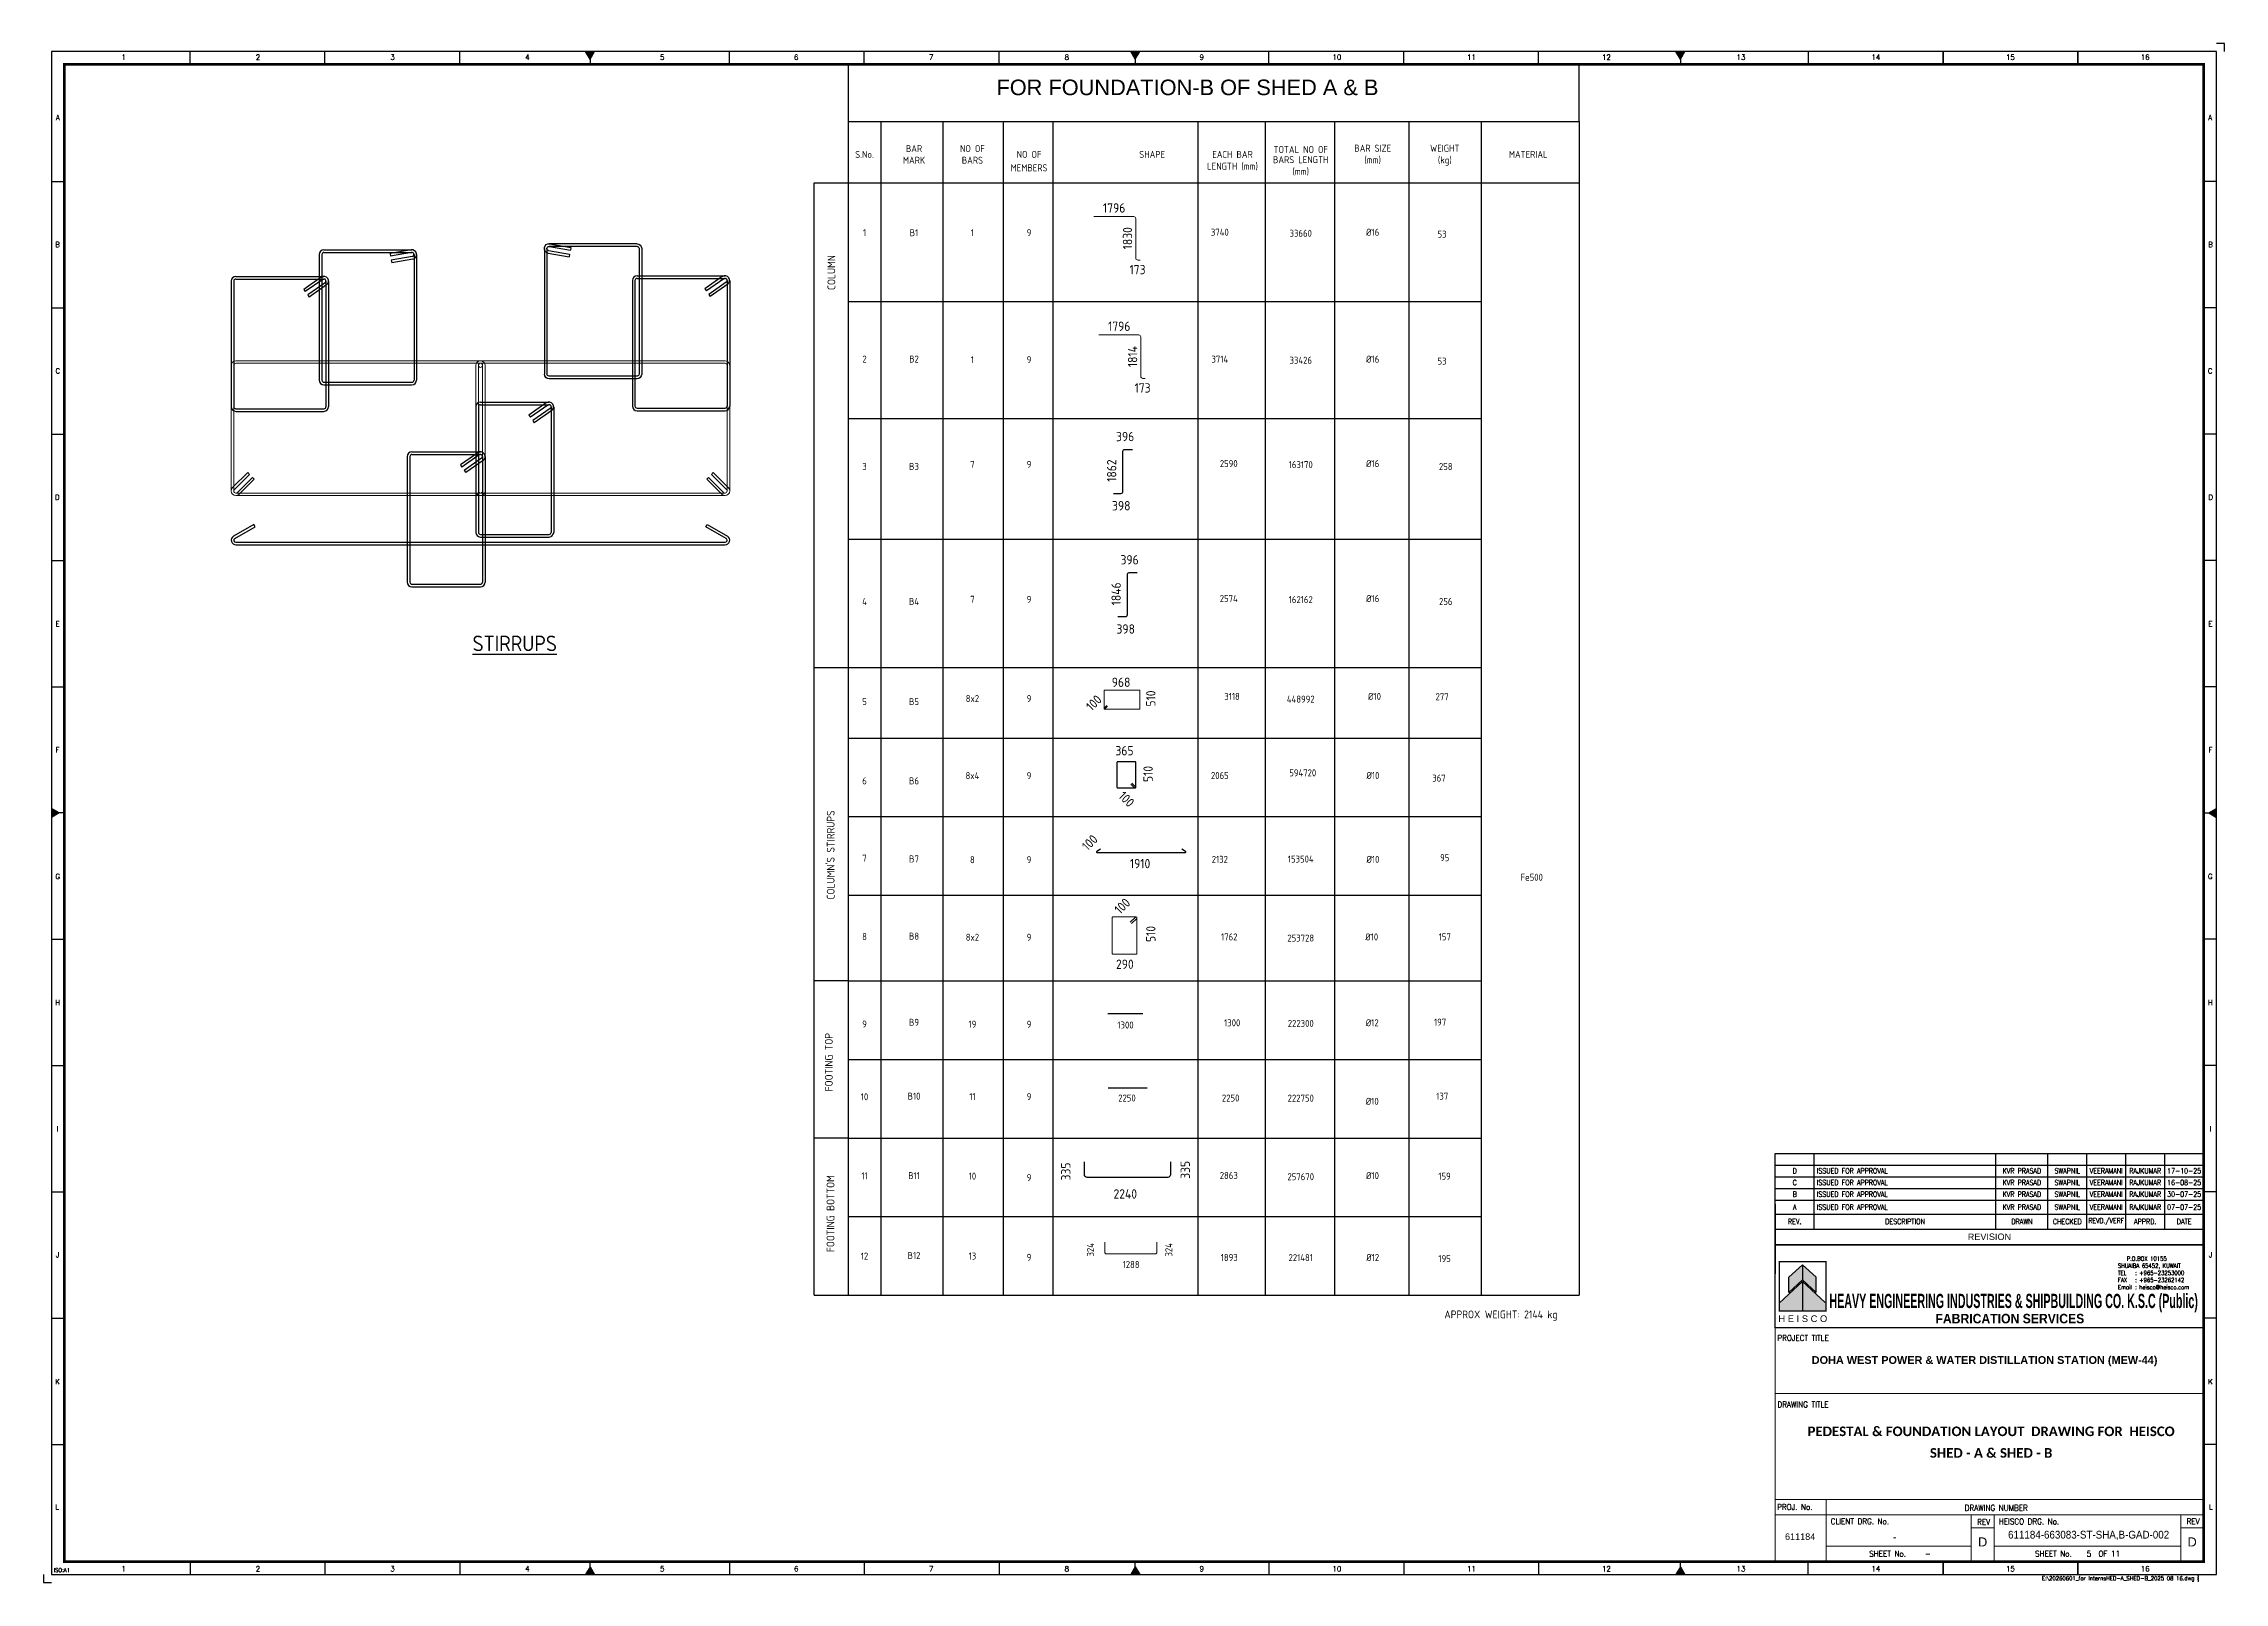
# Model space of a CAD drawing. Header units: millimetres. Extents: x -1055 to 11244, y -20673 to 2560.
# Drawn here: x 4312 to 5152, y 1149 to 1742 of the extents above; entities that cross this region are included whole.
import ezdxf
from ezdxf.enums import TextEntityAlignment as Align

# ---------------------------------------------------------------- set-up
doc = ezdxf.new("R2010")
doc.units = ezdxf.units.MM
for name, color, linetype in [('BORDER', 6, 'Continuous'), ('HEISCO', 7, 'Continuous'), ('TABLE', 4, 'Continuous')]:
    doc.layers.add(name, color=color, linetype=linetype)
doc.styles.add('ACISOTS', font='isocp.shx')
doc.styles.add('arial', font='arial.ttf')
doc.styles.add('HEISCO', font='ariblk.ttf')
doc.styles.add('HEISCO.', font='arial.ttf')
doc.styles.add('LOGO', font='ROMANS.SHX')
doc.styles.add('ROMANS', font='romans.shx', dxfattribs={"width": 0.8})
doc.styles.get("Standard").update_dxf_attribs({"font": 'arial.ttf'})

msp = doc.modelspace()

# ---------------------------------------------------------------- texts
at = {"insert": (4752.129939, 1724.926091), "char_height": 6, "width": 202.81530202, "attachment_point": 5}
msp.add_mtext('FOR FOUNDATION-B OF SHED A & B', dxfattribs=at)
at = {"attachment_point": 5, "style": 'ACISOTS'}
for s, insert, char_height in [('S.No.', (4627.737916, 1699.133956), 2.7), ('BAR\\PMARK', (4646.797434, 1699.133956), 2.7), ('NO OF\\PBARS', (4669.291783, 1699.133956), 2.7), ('1796', (4723.893418, 1678.507874), 3.6), ('173', (4732.89981, 1654.745979), 3.6), ('1796', (4725.842465, 1632.9148), 3.6), ('173', (4734.848857, 1609.152904), 3.6), ('396', (4728.118177, 1590.414064), 3.6), ('398', (4726.627672, 1563.736364), 3.6), ('396', (4729.840025, 1542.922102), 3.6), ('{\\LSTIRRUPS}', (4493.018757, 1510.69928), 6), ('398', (4728.34952, 1516.244402), 3.6), ('968', (4726.57015, 1495.724), 3.6), ('5', (4627.737916, 1488.255408), 2.7), ('365', (4727.872581, 1469.351489), 3.6), ('6', (4627.737916, 1457.708211), 2.7), ('7', (4627.737916, 1427.991079), 2.7), ('8', (4627.737916, 1397.726942), 2.7), ('9', (4627.737916, 1364.025385), 2.7), ('B10', (4646.797434, 1336.208496), 2.7), ('B12', (4646.797434, 1274.829935), 2.7)]:
    msp.add_mtext(s, dxfattribs=dict(at, insert=insert, char_height=char_height))
at = {"char_height": 2.7, "width": 26.368053, "attachment_point": 5, "style": 'ACISOTS'}
for s, insert in [('NO OF', (4691.107956, 1699.133956)), ('SHAPE', (4738.523596, 1699.133956)), ('EACH BAR', (4769.480883, 1699.133956)), ('BARS LENGTH (mm)', (4795.763199, 1694.719135)), ('TOTAL NO OF', (4795.763199, 1701.024084)), ('BAR SIZE\\P(mm)', (4823.478463, 1699.133956)), ('WEIGHT\\P(kg)', (4851.258586, 1698.833044)), ('MATERIAL', (4883.383664, 1699.133956)), ('MEMBERS', (4691.107956, 1693.967808)), ('LENGTH (mm)', (4769.480883, 1694.456009))]:
    msp.add_mtext(s, dxfattribs=dict(at, insert=insert))
at = {"color": 3, "attachment_point": 5, "style": 'ACISOTS'}
for s, insert, char_height in [('1', (4627.737916, 1668.969692), 2.7), ('B1', (4646.797434, 1668.969692), 2.7), ('1', (4669.291783, 1668.969692), 2.7), ('2', (4627.737916, 1620.289506), 2.7), ('B2', (4646.797434, 1620.289506), 2.7), ('1', (4669.291783, 1620.045327), 2.7), ('3', (4627.737916, 1578.878025), 2.7), ('B3', (4646.797434, 1578.878025), 2.7), ('7', (4669.291783, 1579.691559), 2.7), ('7', (4669.291783, 1527.679734), 2.7), ('4', (4627.737916, 1526.863797), 2.7), ('B4', (4646.797434, 1526.863797), 2.7), ('B5', (4646.797434, 1488.255408), 2.7), ('8x2', (4669.291783, 1489.450372), 2.7), ('B6', (4646.797434, 1457.708211), 2.7), ('B7', (4646.797434, 1427.621409), 2.7), ('8', (4669.291783, 1427.339314), 2.7), ('1910', (4733.888974, 1425.842856), 3.6), ('B8', (4646.797434, 1397.872533), 2.7), ('8x2', (4669.291783, 1397.457573), 2.7), ('290', (4728.021827, 1387.05831), 3.6), ('19', (4669.291783, 1363.957691), 2.7), ('1300', (4728.27001, 1363.638008), 2.7), ('10', (4627.737916, 1335.992029), 2.7), ('11', (4669.291783, 1336.050044), 2.7), ('2250', (4728.834442, 1335.504162), 2.7), ('11', (4627.737916, 1305.501472), 2.7), ('10', (4669.291783, 1305.419509), 2.7), ('2240', (4728.170245, 1298.546143), 3.6), ('12', (4627.737916, 1274.613468), 2.7), ('13', (4669.291783, 1274.607448), 2.7), ('1288', (4730.422793, 1271.36137), 2.7)]:
    msp.add_mtext(s, dxfattribs=dict(at, insert=insert, char_height=char_height))
for s, insert, char_height, width in [('9', (4691.107956, 1668.969692), 2.7, 26.368053), ('3740', (4764.594902, 1669.151217), 2.7, 24.58285545), ('33660', (4795.763199, 1668.730464), 2.7, 26.368053), ('%%C16', (4823.478463, 1669.151217), 2.7, 26.368053), ('53', (4850.187247, 1668.409755), 2.7, 26.368053), ('9', (4691.107956, 1620.045327), 2.7, 26.368053), ('3714', (4764.594902, 1620.226853), 2.7, 26.368053), ('%%C16', (4823.478463, 1620.226853), 2.7, 26.368053), ('33426', (4795.763199, 1619.806099), 2.7, 26.368053), ('53', (4850.187247, 1619.485391), 2.7, 26.368053), ('9', (4691.107956, 1579.691559), 2.7, 26.368053), ('2590', (4768.026874, 1579.996522), 2.7, 26.368053), ('163170', (4795.763199, 1579.575768), 2.7, 26.368053), ('%%C16', (4823.478463, 1579.996522), 2.7, 26.368053), ('258', (4851.61518, 1578.858143), 2.7, 26.368053), ('9', (4691.107956, 1527.679734), 2.7, 26.368053), ('2574', (4768.026874, 1527.984697), 2.7, 26.368053), ('162162', (4795.763199, 1527.563944), 2.7, 26.368053), ('%%C16', (4823.478463, 1527.984697), 2.7, 26.368053), ('256', (4851.61518, 1526.846319), 2.7, 26.368053), ('9', (4691.107956, 1489.450372), 2.7, 26.368053), ('3118', (4769.314573, 1490.274329), 2.7, 26.368053), ('448992', (4795.763199, 1489.224694), 2.7, 99.54367202), ('%%C10', (4824.182562, 1490.274329), 2.7, 26.368053), ('277', (4850.209795, 1490.150291), 2.7, 26.368053), ('594720', (4796.534203, 1460.807355), 2.7, 26.368053), ('8x4', (4669.291783, 1459.729553), 2.7, 34.3806566), ('9', (4691.107956, 1459.729553), 2.7, 26.368053), ('2065', (4764.594902, 1459.794391), 2.7, 26.368053), ('%%C10', (4823.560695, 1459.794391), 2.7, 26.368053), ('367', (4849.008946, 1458.786916), 2.7, 26.368053), ('9', (4691.107956, 1427.339314), 2.7, 26.368053), ('2132', (4764.594902, 1427.475458), 2.7, 26.368053), ('153504', (4795.763199, 1427.598783), 2.7, 26.368053), ('%%C10', (4823.560695, 1427.475458), 2.7, 26.368053), ('95', (4851.245925, 1428.125754), 2.7, 26.368053), ('Fe500', (4884.738841, 1420.575525), 2.7, 26.368053), ('9', (4691.107956, 1397.457573), 2.7, 26.368053), ('1762', (4768.225418, 1397.571027), 2.7, 26.368053), ('253728', (4795.763199, 1397.149774), 2.7, 57.61584276), ('%%C10', (4823.093408, 1397.571027), 2.7, 26.368053), ('157', (4851.24471, 1397.61424), 2.7, 26.368053), ('B9', (4646.797434, 1364.681518), 2.7, 101.39502721), ('9', (4691.107956, 1363.957691), 2.7, 26.368053), ('1300', (4769.372363, 1364.495887), 2.7, 26.368053), ('222300', (4795.763199, 1364.259822), 2.7, 26.368053), ('%%C12', (4823.296131, 1364.495887), 2.7, 26.368053), ('197', (4849.451053, 1364.755592), 2.7, 26.368053), ('9', (4691.107956, 1336.050044), 2.7, 26.368053), ('2250', (4768.769995, 1335.505466), 2.7, 26.368053), ('222750', (4795.763199, 1335.447265), 2.7, 26.368053), ('137', (4850.261884, 1336.207071), 2.7, 26.368053), ('%%C10', (4823.296131, 1334.228404), 2.7, 26.368053), ('B11', (4646.797434, 1305.584871), 2.7, 101.39502721), ('9', (4691.107956, 1304.874931), 2.7, 26.368053), ('2863', (4768.043892, 1305.66514), 2.7, 26.368053), ('257670', (4795.763199, 1305.179782), 2.7, 26.368053), ('%%C10', (4823.410331, 1305.601035), 2.7, 26.368053), ('159', (4851.159239, 1305.378796), 2.7, 26.368053), ('9', (4691.107956, 1274.122434), 2.7, 26.368053), ('1893', (4768.225418, 1274.062871), 2.7, 26.368053), ('221481', (4795.763199, 1274.004669), 2.7, 26.368053), ('%%C12', (4823.484822, 1274.062871), 2.7, 26.368053), ('195', (4851.16905, 1273.609123), 2.7, 26.368053), ('APPROX WEIGHT: 2144 kg', (4872.88403, 1251.669898), 3, 52.09183717)]:
    msp.add_mtext(s, dxfattribs=dict(at, insert=insert, char_height=char_height, width=width))
at = {"attachment_point": 5, "style": 'ACISOTS'}
for s, insert, char_height, rotation in [('1830', (4729.038534, 1666.83394), 3.6, 90), ('COLUMN', (4614.968264, 1653.591988), 3, 90), ('1814', (4730.987581, 1621.240865), 3.6, 90), ('1862', (4722.933549, 1577.282226), 3.6, 90), ('1846', (4724.655397, 1529.790265), 3.6, 90), ('100', (4716.051693, 1487.754232), 3.6, 45), ('510', (4738.011743, 1489.46119), 3.6, 90), ('510', (4736.960603, 1460.383032), 3.6, 90), ('100', (4728.633796, 1450.686796), 3.6, 315), ("COLUMN'S STIRRUPS", (4614.710715, 1429.169011), 3, 90), ('100', (4714.494, 1433.924377), 3.6, 45), ('100', (4727.038676, 1409.471339), 3.6, 45), ('FOOTING TOP', (4613.981566, 1349.318662), 3, 90), ('FOOTING BOTTOM', (4614.628076, 1290.949189), 3, 90)]:
    msp.add_mtext(s, dxfattribs=dict(at, insert=insert, char_height=char_height, rotation=rotation))
at = {"color": 3, "attachment_point": 5, "rotation": 90, "style": 'ACISOTS'}
for s, insert, char_height in [('510', (4738.019953, 1398.722945), 3.6), ('335', (4751.271819, 1307.821632), 3.6), ('335', (4705.266932, 1307.190986), 3.6), ('324', (4714.752263, 1277.019122), 2.7), ('324', (4744.924804, 1277.019122), 2.7)]:
    msp.add_mtext(s, dxfattribs=dict(at, insert=insert, char_height=char_height))
at = {"layer": 'BORDER', "color": 3, "style": 'ROMANS', "width": 0.9}
for s, p in [('PROJECT TITLE', (4979.370026, 1241.922219)), ('DRAWING TITLE', (4979.397051, 1216.296646)), ('PROJ. No.', (4979.274451, 1176.779741)), ('DRAWING NUMBER', (5051.523823, 1176.431458)), ('CLIENT DRG. No.', (4999.906243, 1171.23447)), ('HEISCO DRG. No.', (5064.661231, 1171.214711)), ('SHEET No.    -', (5014.732703, 1158.762709)), ('SHEET No.   5  OF 11', (5078.618845, 1158.762709))]:
    msp.add_text(s, height=2.25, dxfattribs=at).set_placement(p)
for p in [(5058.809557, 1171.008653), (5139.505777, 1171.219813)]:
    msp.add_text('REV', height=2.25, dxfattribs=at).set_placement(p, align=Align.CENTER)
at = {"layer": 'BORDER', "color": 7, "style": 'arial'}
for s, insert, char_height, width, attachment_point in [('{\\fArial|b1|i0|c0|p34;DOHA WEST POWER & WATER DISTILLATION STATION (MEW-44)}', (5059.173391, 1234.081652), 3, 163.24464911, 5), ('{\\fCalibri|b1|i0|c0|p2;\\H1.2308x;PEDESTAL & FOUNDATION LAYOUT  DRAWING FOR  HEISCO}', (5061.682024, 1207.038375), 3, 163.24464911, 5), ('{\\fCalibri|b1|i0|c0|p2;\\H1.2308x;SHED - A & SHED - B}', (5061.682024, 1198.719101), 3, 163.24464911, 5), ('611184', (4988.127269, 1167.728869), 2.5, 24.94987634, 2), ('{\\W0.9;611184-663083-ST-SHA,B-GAD-002}', (5099.236989, 1168.73047), 3, 43.61317739, 2), ('-', (5024.493747, 1167.836301), 3, 47.48534094, 2), ('D', (5058.432951, 1164.426289), 3.5, 6.29727831, 5), ('D', (5139.129171, 1164.426289), 3.5, 8.40928889, 5)]:
    msp.add_mtext(s, dxfattribs=dict(at, insert=insert, char_height=char_height, width=width, attachment_point=attachment_point))

# ---------------------------------------------------------------- blocks, each defined once
blk = doc.blocks.new('A1B')
at = {"layer": 'BORDER', "color": 1}
for p, q in [((56.44, 585), (56.44, 590)), ((56.44, 585), (56.44, 590)), ((108.38, 585), (108.38, 590)), ((108.38, 585), (108.38, 590)), ((160.31, 585), (160.31, 590)), ((160.31, 585), (160.31, 590)), ((264.19, 585), (264.19, 590)), ((316.12, 585), (316.12, 590)), ((368.06, 585), (368.06, 590)), ((471.94, 585), (471.94, 590)), ((523.88, 585), (523.88, 590)), ((575.81, 585), (575.81, 590)), ((679.69, 590), (679.69, 585)), ((731.63, 590), (731.63, 585)), ((731.63, 585), (731.63, 590)), ((731.63, 590), (731.63, 585)), ((783.56, 590), (783.56, 585)), ((783.56, 585), (783.56, 590)), ((3, 539.83), (8, 539.83)), ((837, 539.83), (832, 539.83)), ((3, 491.17), (8, 491.17)), ((837, 491.17), (832, 491.17)), ((3, 442.5), (8, 442.5)), ((837, 442.5), (832, 442.5)), ((3, 393.84), (8, 393.84)), ((837, 393.84), (832, 393.84)), ((3, 345.17), (8, 345.17)), ((837, 345.17), (832, 345.17)), ((3, 247.84), (8, 247.84)), ((837, 247.84), (832, 247.84)), ((3, 199.17), (8, 199.17)), ((837, 199.17), (832, 199.17)), ((3, 150.51), (8, 150.51)), ((837, 150.51), (832, 150.51)), ((3, 101.84), (8, 101.84)), ((837, 101.84), (832, 101.84)), ((3, 53.17), (8, 53.17)), ((837, 53.17), (832, 53.17)), ((56.44, 8), (56.44, 3)), ((108.38, 8), (108.38, 3)), ((160.31, 8), (160.31, 3)), ((264.19, 8), (264.19, 3)), ((316.12, 8), (316.12, 3)), ((368.06, 8), (368.06, 3)), ((471.94, 8), (471.94, 3)), ((523.88, 8), (523.88, 3)), ((575.81, 8), (575.81, 3)), ((679.69, 3), (679.69, 8)), ((731.63, 3), (731.63, 8)), ((731.63, 8), (731.63, 3)), ((731.63, 3), (731.63, 8)), ((783.56, 3), (783.56, 8)), ((783.56, 8), (783.56, 3))]:
    blk.add_line(p, q, dxfattribs=at)
at = {"layer": 'BORDER'}
for p, q in [((210.5, 587), (208.77, 590)), ((210.5, 590), (210.5, 585)), ((210.5, 587), (212.23, 590)), ((210.5, 588), (210.5, 585)), ((210.5, 588), (210.5, 585)), ((420.5, 587), (418.77, 590)), ((420.5, 590), (420.5, 585)), ((420.5, 587), (422.23, 590)), ((420.5, 588), (420.5, 585)), ((630.5, 587), (628.77, 590)), ((630.5, 590), (630.5, 585)), ((630.5, 587), (632.23, 590)), ((6, 296.5), (3, 298.23)), ((8, 296.5), (3, 296.5)), ((6, 296.5), (3, 294.77)), ((832, 296.5), (837, 296.5)), ((834, 296.5), (837, 298.23)), ((834, 296.5), (837, 294.77)), ((210.5, 6), (208.77, 3)), ((210.5, 5), (210.5, 8)), ((210.5, 5), (210.5, 8)), ((210.5, 3), (210.5, 8)), ((210.5, 6), (212.23, 3)), ((420.5, 6), (418.77, 3)), ((420.5, 5), (420.5, 8)), ((420.5, 3), (420.5, 8)), ((420.5, 6), (422.23, 3)), ((630.5, 6), (628.77, 3)), ((630.5, 3), (630.5, 8)), ((630.5, 6), (632.23, 3))]:
    blk.add_line(p, q, dxfattribs=at)
blk.add_lwpolyline([(837, 3), (837, 590), (3, 590), (3, 3)], close=True, dxfattribs=at)
at = {"layer": 'BORDER', "color": 1}
for points in [[(840, 590), (840, 593), (837, 593)], [(0, 3), (0, 0), (3, 0)]]:
    blk.add_lwpolyline(points, dxfattribs=at)
at = {"layer": 'BORDER', "const_width": 1}
blk.add_lwpolyline([(8, 8), (832, 8), (832, 585), (8, 585)], close=True, dxfattribs=at)
at = {"layer": 'BORDER'}
for points in [[(212.23, 590), (208.77, 590), (210.5, 587)], [(422.23, 590), (418.77, 590), (420.5, 587)], [(632.23, 590), (628.77, 590), (630.5, 587)], [(3, 298.23), (3, 294.77), (6, 296.5)], [(837, 298.23), (837, 294.77), (834, 296.5)], [(212.23, 3), (208.77, 3), (210.5, 6)], [(422.23, 3), (418.77, 3), (420.5, 6)], [(632.23, 3), (628.77, 3), (630.5, 6)]]:
    blk.add_solid(points, dxfattribs=at)
at = {"color": 11, "insert": (830.38, 1.34), "char_height": 1.5, "width": 401.355, "attachment_point": 6, "style": 'ROMANS'}
blk.add_mtext('{\\W1;\\C1;E:\\20260601_for Interns\\SHED-A_SHED-B_2025 08 16.dwg }', dxfattribs=at)
at = {"layer": 'BORDER', "color": 1, "style": 'ROMANS'}
for s, height, p in [('1', 2, (30.81, 586.75)), ('2', 2, (82.56, 586.75)), ('3', 2, (134.41, 586.75)), ('4', 2, (186.37, 586.75)), ('5', 2, (238.32, 586.75)), ('6', 2, (289.89, 586.75)), ('7', 2, (341.88, 586.75)), ('8', 2, (394.13, 586.75)), ('9', 2, (446.1, 586.75)), ('10', 2, (498.13, 586.75)), ('11', 2, (549.97, 586.75)), ('12', 2, (601.96, 586.75)), ('13', 2, (653.79, 586.75)), ('14', 2, (705.77, 586.75)), ('15', 2, (757.56, 586.75)), ('16', 2, (809.48, 586.75)), ('A', 2, (5.48, 563.52)), ('A', 2, (834.52, 563.52)), ('B', 2, (5.35, 514.55)), ('B', 2, (834.65, 514.55)), ('C', 2, (5.49, 465.84)), ('C', 2, (834.51, 465.84)), ('D', 2, (5.25, 417.17)), ('D', 2, (834.75, 417.17)), ('E', 2, (5.39, 368.4)), ('E', 2, (834.61, 368.4)), ('F', 2, (5.34, 319.81)), ('F', 2, (834.66, 319.81)), ('G', 2, (5.44, 271.07)), ('G', 2, (834.56, 271.07)), ('H', 2, (5.43, 222.46)), ('H', 2, (834.57, 222.46)), ('I', 2, (5.31, 173.82)), ('I', 2, (834.69, 173.82)), ('J', 2, (5.33, 125.23)), ('J', 2, (834.67, 125.23)), ('K', 2, (5.38, 76.36)), ('K', 2, (834.62, 76.36)), ('L', 2, (5.2, 28.07)), ('L', 2, (834.8, 28.07)), ('ISO:A1', 1.5, (7.03, 4)), ('1', 2, (30.81, 4.25)), ('2', 2, (82.56, 4.25)), ('3', 2, (134.41, 4.25)), ('4', 2, (186.37, 4.25)), ('5', 2, (238.32, 4.25)), ('6', 2, (289.89, 4.25)), ('7', 2, (341.88, 4.25)), ('8', 2, (394.13, 4.25)), ('9', 2, (446.1, 4.25)), ('10', 2, (498.13, 4.25)), ('11', 2, (549.97, 4.25)), ('12', 2, (601.96, 4.25)), ('13', 2, (653.79, 4.25)), ('14', 2, (705.77, 4.25)), ('15', 2, (757.56, 4.25)), ('16', 2, (809.48, 4.25))]:
    blk.add_text(s, height=height, dxfattribs=at).set_placement(p, align=Align.CENTER)
blk = doc.blocks.new('A$7E961315419141')
for p, q in [((8.69, 7.86), (0.9, 3.36)), ((1.4, 2.49), (9.19, 6.99)), ((1.8, 1), (190.2, 1)), ((1.8, 0), (190.2, 0)), ((9.19, 6.99), (8.69, 7.86)), ((182.81, 6.99), (183.31, 7.86)), ((190.6, 2.49), (182.81, 6.99)), ((183.31, 7.86), (191.1, 3.36))]:
    blk.add_line(p, q)
for centre, radius, start, end in [((1.8, 1.8), 1.8, 120, 270), ((1.8, 1.8), 0.8, 120, 270), ((190.2, 1.8), 1.8, 270, 60), ((190.2, 1.8), 0.8, 270, 60)]:
    blk.add_arc(centre, radius, start, end)
blk = doc.blocks.new('A$7E9716F822391')
at = {"color": 6}
for p, q in [((0.9, 26), (17.85, 26)), ((0.9, 25.5), (17.85, 25.5)), ((17.33, 25.84), (13.98, 23.49)), ((17.62, 25.43), (14.26, 23.08)), ((0, 25.1), (0, 0.9)), ((0.5, 25.1), (0.5, 0.9)), ((13.98, 23.49), (14.26, 23.08)), ((18.08, 24.77), (14.72, 22.42)), ((14.72, 22.42), (15.01, 22.01)), ((18.37, 24.36), (15.01, 22.01)), ((18.25, 25.1), (18.25, 0.9)), ((18.75, 25.1), (18.75, 0.9)), ((0.9, 0.5), (17.85, 0.5)), ((0.9, 0), (17.85, 0))]:
    blk.add_line(p, q, dxfattribs=at)
for centre, radius, start, end in [((0.9, 25.1), 0.9, 90, 180), ((0.9, 25.1), 0.4, 90, 180), ((17.85, 25.1), 0.9, 305, 125), ((17.85, 25.1), 0.4, 305, 125), ((0.9, 0.9), 0.9, 180, 270), ((0.9, 0.9), 0.4, 180, 270), ((17.85, 0.9), 0.9, 270, 0), ((17.85, 0.9), 0.4, 270, 0)]:
    blk.add_arc(centre, radius, start, end, dxfattribs=at)
blk = doc.blocks.new('A$7E9716F112B188')
at = {"color": 5}
for p, q in [((0.9, 26), (14.1, 26)), ((0.9, 25.5), (14.1, 25.5)), ((13.58, 25.84), (10.23, 23.49)), ((13.87, 25.43), (10.51, 23.08)), ((0, 25.1), (0, 0.9)), ((0.5, 25.1), (0.5, 0.9)), ((10.23, 23.49), (10.51, 23.08)), ((14.33, 24.77), (10.97, 22.42)), ((10.97, 22.42), (11.26, 22.01)), ((14.62, 24.36), (11.26, 22.01)), ((14.5, 25.1), (14.5, 0.9)), ((15, 25.1), (15, 0.9)), ((0.9, 0.5), (14.1, 0.5)), ((0.9, 0), (14.1, 0))]:
    blk.add_line(p, q, dxfattribs=at)
for centre, radius, start, end in [((0.9, 25.1), 0.9, 90, 180), ((0.9, 25.1), 0.4, 90, 180), ((14.1, 25.1), 0.9, 305, 125), ((14.1, 25.1), 0.4, 305, 125), ((0.9, 0.9), 0.9, 180, 270), ((0.9, 0.9), 0.4, 180, 270), ((14.1, 0.9), 0.9, 270, 0), ((14.1, 0.9), 0.4, 270, 0)]:
    blk.add_arc(centre, radius, start, end, dxfattribs=at)
blk = doc.blocks.new('A$7E9716F163B289')
at = {"color": 6}
for p, q in [((0.9, 26), (17.85, 26)), ((0.9, 25.5), (17.85, 25.5)), ((17.69, 25.99), (13.66, 25.27)), ((13.66, 25.27), (13.74, 24.78)), ((17.78, 25.49), (13.74, 24.78)), ((0, 25.1), (0, 0.9)), ((0.5, 25.1), (0.5, 0.9)), ((17.92, 24.71), (13.88, 23.99)), ((13.88, 23.99), (13.97, 23.5)), ((18.01, 24.21), (13.97, 23.5)), ((18.25, 25.1), (18.25, 0.9)), ((18.75, 25.1), (18.75, 0.9)), ((0.9, 0.5), (17.85, 0.5)), ((0.9, 0), (17.85, 0))]:
    blk.add_line(p, q, dxfattribs=at)
for centre, radius, start, end in [((0.9, 25.1), 0.9, 90, 180), ((0.9, 25.1), 0.4, 90, 180), ((17.85, 25.1), 0.9, 280, 100), ((17.85, 25.1), 0.4, 280, 100), ((0.9, 0.9), 0.9, 180, 270), ((0.9, 0.9), 0.4, 180, 270), ((17.85, 0.9), 0.9, 270, 0), ((17.85, 0.9), 0.4, 270, 0)]:
    blk.add_arc(centre, radius, start, end, dxfattribs=at)
blk = doc.blocks.new('A$7E971812222C2B')
at = {"color": 50, "lineweight": 0}
for p, q in [((0.53, 3.07), (6.33, 8.87)), ((7.03, 8.16), (6.33, 8.87)), ((1.23, 2.37), (7.03, 8.16)), ((2.37, 1.23), (8.16, 7.03)), ((3.07, 0.53), (8.87, 6.33)), ((8.87, 6.33), (8.16, 7.03))]:
    blk.add_line(p, q, dxfattribs=at)
for radius in [1.8, 0.8]:
    blk.add_arc((1.8, 1.8), radius, 135, 315, dxfattribs=at)
blk = doc.blocks.new('A$7E971812261925D')
at = {"color": 50, "lineweight": 0}
for p, q in [((1.8, 52), (96, 52)), ((1.8, 52), (96, 52)), ((1.8, 52), (96, 52)), ((1.8, 51), (96, 51)), ((0, 50.2), (0, 1.8)), ((1, 50.2), (1, 1.8)), ((96.8, 1.8), (96.8, 50.2)), ((97.8, 1.8), (97.8, 50.2)), ((1.8, 1), (96, 1)), ((1.8, 0), (96, 0))]:
    blk.add_line(p, q, dxfattribs=at)
at = {"color": 113, "lineweight": 0, "extrusion": (0, 0, -1)}
blk.add_circle((-96, 50.2), 0.8, dxfattribs=at)
at = {"color": 50, "lineweight": 0, "extrusion": (0, 0, -1)}
for radius in [1.8, 1.8, 0.8]:
    blk.add_arc((-1.8, 50.2), radius, 0, 90, dxfattribs=at)
at = {"color": 50, "lineweight": 0}
for centre, radius, start, end in [((96, 50.2), 1.8, 0, 90), ((96, 50.2), 0.8, 0, 90), ((96, 1.8), 0.8, 270, 0), ((96, 1.8), 1.8, 270, 0)]:
    blk.add_arc(centre, radius, start, end, dxfattribs=at)
at = {"xscale": -1, "rotation": 270}
blk.add_blockref('A$7E971812222C2B', (0, 0), dxfattribs=at)
blk = doc.blocks.new('A$C61D9601B')
at = {"layer": 'HEISCO'}
for color, points in [(34, [(5.84, -8.9), (5.84, -15.38), (11.66, -10.02), (11.66, -3.54)]), (40, [(11.66, -3.54), (11.66, -10.02), (17.48, -15.38), (17.48, -8.9)]), (142, [(1.66, -19.99), (1.66, -23.3), (11.66, -23.3), (11.66, -10.78)]), (138, [(11.66, -10.78), (11.66, -23.3), (21.66, -23.3), (21.66, -19.99)])]:
    blk.add_hatch(color=color, dxfattribs=at).paths.add_polyline_path(points)
blk.add_line((11.66, -10.78), (11.66, -23.3))
blk.add_line((11.66, -10.78), (11.66, -23.3))
at = {"layer": 'HEISCO', "color": 142, "true_color": 0x00a8e1}
blk.add_line((11.66, -10.78), (1.66, -19.99), dxfattribs=at)
at = {"layer": 'HEISCO', "color": 138, "true_color": 0x004961}
for q in [(11.66, -23.3), (21.38, -19.73), (11.66, -23.3)]:
    blk.add_line((11.66, -10.78), q, dxfattribs=at)
at = {"layer": 'HEISCO', "color": 142, "true_color": 0x00a8e1, "const_width": 0.559}
blk.add_lwpolyline([(21.66, -23.3), (21.66, -2.17), (1.66, -2.17), (1.66, -23.3)], close=True, dxfattribs=at)
at = {"layer": 'HEISCO', "color": 34, "true_color": 0xa85400}
blk.add_lwpolyline([(5.84, -8.9), (11.66, -3.54), (11.66, -10.02), (5.84, -15.38)], close=True, dxfattribs=at)
at = {"layer": 'HEISCO', "color": 40, "true_color": 0xffc038}
blk.add_lwpolyline([(17.48, -8.9), (11.66, -3.54), (11.66, -10.02), (17.48, -15.38)], close=True, dxfattribs=at)
at = {"layer": 'HEISCO', "color": 7, "linetype": 'Continuous', "style": 'HEISCO.'}
blk.add_text('H E I S C O', height=2.8666, dxfattribs=at).set_placement((11.77, -26.65), align=Align.MIDDLE_CENTER)
blk = doc.blocks.new('165-HEISCO')
at = {"layer": 'HEISCO', "color": 6}
blk.add_lwpolyline([(0, 32), (165, 32), (165, 0), (0, 0)], close=True, dxfattribs=at)
at = {"layer": 'HEISCO', "xscale": 0.9, "yscale": 0.9, "zscale": 0.9}
blk.add_blockref('A$C61D9601B', (0.03, 27.46), dxfattribs=at)
at = {"layer": 'HEISCO', "color": 7, "linetype": 'ByBlock', "style": 'HEISCO', "width": 0.471616}
blk.add_text('HEAVY ENGINEERING INDUSTRIES & SHIPBUILDING CO. K.S.C (Public)', height=5.5, dxfattribs=at).set_placement((20.87, 7.57), (162.79, 7.57), align=Align.FIT)
at = {"layer": 'HEISCO', "color": 7, "linetype": 'ByBlock', "style": 'HEISCO', "width": 0.8}
blk.add_text('FABRICATION SERVICES', height=3.6667, dxfattribs=at).set_placement((90.37, 3.51), align=Align.MIDDLE_CENTER)
at = {"layer": 'HEISCO', "color": 3, "insert": (131.98, 27.45), "char_height": 1.65, "width": 30.9183, "attachment_point": 1, "style": 'LOGO'}
blk.add_mtext('\\pxsm1,ql;   {\\W0.9;P.O.BOX 10155\\P\\pt3,4;SHUAIBA 65452, KUWAIT \\P\\pt4;TEL^I: +965-23253000 \\PFAX^I: +965-23262142 \\PEmail^I: heisco@heisco.com}', dxfattribs=at)
blk = doc.blocks.new('*T29015')
at = {"layer": 'TABLE', "color": 4}
for p, q in [((0, 35.16), (165, 35.16)), ((0, 0), (0, 35.16)), ((15, 6), (15, 35.16)), ((85, 6), (85, 35.16)), ((105, 6), (105, 35.16)), ((120, 6), (120, 35.16)), ((135, 6), (135, 35.16)), ((150, 6), (150, 35.16)), ((165, 0), (165, 35.16)), ((0, 11.77), (165, 11.77)), ((0, 6), (15, 6)), ((0, 0), (165, 0))]:
    blk.add_line(p, q, dxfattribs=at)
at = {"layer": 'TABLE', "color": 8}
for p, q in [((0, 30.66), (165, 30.66)), ((0, 26.16), (165, 26.16)), ((0, 21.66), (165, 21.66)), ((0, 17.16), (165, 17.16))]:
    blk.add_line(p, q, dxfattribs=at)
at = {"layer": 'TABLE', "color": 0, "lineweight": -2}
blk.add_line((15, 6), (165, 6), dxfattribs=at)
at = {"layer": 'TABLE', "color": 7}
for s, insert, char_height, width, attachment_point, style in [('D', (7.5, 28.41), 2, 13, 5, 'ROMANS'), ('ISSUED FOR APPROVAL', (16, 28.41), 2, 68, 4, 'ROMANS'), ('KVR PRASAD', (95, 28.41), 2, 18, 5, 'ROMANS'), ('SWAPNIL', (112.5, 28.41), 2, 13, 5, 'ROMANS'), ('VEERAMANI', (127.5, 28.41), 2, 13, 5, 'ROMANS'), ('RAJKUMAR', (142.5, 28.41), 2, 13, 5, 'ROMANS'), ('17-10-25', (157.5, 28.41), 2, 13, 5, 'ROMANS'), ('C', (7.5, 23.91), 2, 13, 5, 'ROMANS'), ('B', (7.5, 19.41), 2, 13, 5, 'ROMANS'), ('ISSUED FOR APPROVAL', (16, 23.91), 2, 68, 4, 'ROMANS'), ('ISSUED FOR APPROVAL', (16, 19.41), 2, 68, 4, 'ROMANS'), ('KVR PRASAD', (95, 23.91), 2, 18, 5, 'ROMANS'), ('KVR PRASAD', (95, 19.41), 2, 18, 5, 'ROMANS'), ('SWAPNIL', (112.5, 23.91), 2, 13, 5, 'ROMANS'), ('SWAPNIL', (112.5, 19.41), 2, 13, 5, 'ROMANS'), ('VEERAMANI', (127.5, 23.91), 2, 13, 5, 'ROMANS'), ('VEERAMANI', (127.5, 19.41), 2, 13, 5, 'ROMANS'), ('RAJKUMAR', (142.5, 23.91), 2, 13, 5, 'ROMANS'), ('RAJKUMAR', (142.5, 19.41), 2, 13, 5, 'ROMANS'), ('30-07-25', (157.5, 19.41), 2, 13, 5, 'ROMANS'), ('16-08-25', (157.5, 23.91), 2, 13, 5, 'ROMANS'), ('{\\W0.9;REV.}', (7.5, 8.89), 2, 13, 5, 'ROMANS'), ('{\\W0.9;DESCRIPTION}', (50, 8.89), 2, 68, 5, 'ROMANS'), ('{\\W0.9;DRAWN}', (95, 8.89), 2, 18, 5, 'ROMANS'), ('{\\W0.9;CHECKED}', (112.5, 8.89), 2, 13, 5, 'ROMANS'), ('{\\W0.7;REVD./VERF}', (127.5, 8.89), 2, 13, 5, 'ROMANS'), ('{\\W0.9;APPRD.}', (142.5, 8.89), 2, 13, 5, 'ROMANS'), ('{\\W0.9;DATE}', (157.5, 8.89), 2, 13, 5, 'ROMANS'), ('{\\C7;REVISION}', (82.5, 3), 2.5, 163, 5, 'arial')]:
    blk.add_mtext(s, dxfattribs=dict(at, insert=insert, char_height=char_height, width=width, attachment_point=attachment_point, style=style))
at = {"layer": 'TABLE', "color": 3, "char_height": 2, "style": 'ROMANS'}
for s, insert, width, attachment_point in [('A', (7.5, 14.46), 13, 5), ('ISSUED FOR APPROVAL', (16, 14.46), 68, 4), ('KVR PRASAD', (95, 14.46), 18, 5), ('SWAPNIL', (112.5, 14.46), 13, 5), ('VEERAMANI', (127.5, 14.46), 13, 5), ('RAJKUMAR', (142.5, 14.46), 13, 5), ('07-07-25', (157.5, 14.46), 13, 5)]:
    blk.add_mtext(s, dxfattribs=dict(at, insert=insert, width=width, attachment_point=attachment_point))

# ---------------------------------------------------------------- linework, layer by layer
for p, q in [((4621.48896, 1711.791938), (4902.985197, 1711.791938)), ((4621.48896, 1711.791938), (4621.48896, 1259.542678)), ((4634.05198, 1711.791938), (4634.05198, 1259.542678)), ((4657.921718, 1711.791938), (4657.921718, 1259.542678)), ((4681.163305, 1711.791938), (4681.163305, 1259.542678)), ((4700.275257, 1711.791938), (4700.275257, 1259.542678)), ((4756.178619, 1711.791938), (4756.178619, 1259.542678)), ((4782.003813, 1711.791938), (4782.003813, 1259.542678)), ((4808.763249, 1711.791938), (4808.763249, 1259.542678)), ((4837.434883, 1711.791938), (4837.434883, 1259.542678)), ((4865.236424, 1711.791938), (4865.236424, 1259.542678)), ((4865.236424, 1711.791938), (4865.236424, 1259.542678)), ((4902.985197, 1711.791938), (4902.985197, 1259.542678)), ((4608.298366, 1688.236276), (4902.985197, 1688.236276)), ((4608.298366, 1259.542678), (4608.298366, 1688.236276)), ((4621.48896, 1642.48266), (4865.236424, 1642.48266)), ((4621.48896, 1597.335981), (4865.236424, 1597.335981)), ((4621.48896, 1550.9099), (4865.236424, 1550.9099)), ((4608.298366, 1501.365817), (4865.236424, 1501.365817)), ((4621.48896, 1474.216336), (4865.236424, 1474.216336)), ((4621.48896, 1443.948852), (4865.236424, 1443.948852)), ((4621.48896, 1413.681369), (4865.236424, 1413.681369)), ((4621.48896, 1380.612611), (4608.298366, 1380.612611)), ((4621.48896, 1380.612611), (4865.236424, 1380.612611)), ((4621.48896, 1380.612611), (4865.236424, 1380.612611)), ((4621.48896, 1350.345128), (4865.236424, 1350.345128)), ((4621.48896, 1320.077645), (4608.298366, 1320.077645)), ((4621.48896, 1320.077645), (4865.236424, 1320.077645)), ((4621.48896, 1289.810162), (4865.236424, 1289.810162)), ((4608.298366, 1259.542678), (4902.985197, 1259.542678))]:
    msp.add_line(p, q)
at = {"color": 3}
for p, q in [((4721.423868, 1368.080434), (4734.923868, 1368.080434)), ((4721.57839, 1339.483209), (4736.57839, 1339.483209))]:
    msp.add_line(p, q, dxfattribs=at)
msp.add_lwpolyline([(4902.985197, 1733.838959), (4621.48896, 1733.838959), (4621.48896, 1711.791938), (4902.985197, 1711.791938)], close=True)
at = {"color": 50, "lineweight": 0}
for points in [[(4716.037094, 1675.157329), (4731.409094, 1675.157329, -0.4142135624), (4732.201094, 1674.365329), (4732.201094, 1659.191329, 0.4142135624), (4732.993094, 1658.399329), (4733.848094, 1658.399329)], [(4717.986141, 1629.564254), (4733.358141, 1629.564254, -0.4142135624), (4734.150141, 1628.772254), (4734.150141, 1613.598254, 0.4142135624), (4734.942141, 1612.806254), (4735.797141, 1612.806254)], [(4720.21543, 1485.376288), (4733.619337, 1485.376288, 0.4142135624), (4733.806537, 1485.563488), (4733.806537, 1492.533088, 0.4142135624), (4733.619337, 1492.720288), (4720.21543, 1492.720288, 0.4142135624), (4720.02823, 1492.533088), (4720.02823, 1485.563488)], [(4721.101293, 1486.714092), (4720.083059, 1485.695858, 1), (4720.3478, 1485.431118), (4721.366034, 1486.449351)]]:
    msp.add_lwpolyline(points, format="xyb", dxfattribs=at)
at = {"extrusion": (0, 0, -1)}
for points in [[(-4723.603178, 1568.498837), (-4726.483178, 1568.498837, -0.4142135624), (-4727.275178, 1569.290837), (-4727.275178, 1584.806837, 0.4142135624), (-4727.923178, 1585.454837), (-4730.983178, 1585.454837)], [(-4725.325026, 1521.006876), (-4728.205026, 1521.006876, -0.4142135624), (-4728.997026, 1521.798876), (-4728.997026, 1537.314876, 0.4142135624), (-4729.645026, 1537.962876), (-4732.705026, 1537.962876)]]:
    msp.add_lwpolyline(points, format="xyb", dxfattribs=at)
at = {"color": 3}
for points in [[(4732.213246, 1455.248822), (4732.213246, 1464.832022, 0.4142135624), (4731.955846, 1465.089422), (4725.243646, 1465.089422, 0.4142135624), (4724.986246, 1464.832022), (4724.986246, 1455.248822, 0.4142135624), (4725.243646, 1454.991422), (4731.955846, 1454.991422)], [(4730.373766, 1456.466884), (4731.773837, 1455.066812, 1), (4732.137856, 1455.430831), (4730.737784, 1456.830902)]]:
    msp.add_lwpolyline(points, format="xyb", dxfattribs=at)
msp.add_lwpolyline([(4718.594447, 1431.367614), (4717.191486, 1430.557614, 0.767326988), (4717.308486, 1430.120964), (4751.220486, 1430.120964, 0.767326988), (4751.337486, 1430.557614), (4749.934525, 1431.367614)], format="xyb")
at = {"color": 1, "lineweight": 0, "extrusion": (0, 0, -1)}
msp.add_lwpolyline([(-4732.684699, 1404.946618), (-4732.684699, 1391.334118, 0.4142135624), (-4732.319074, 1390.968493), (-4723.487824, 1390.968493, 0.4142135624), (-4723.122199, 1391.334118), (-4723.122199, 1404.946618, 0.4142135624), (-4723.487824, 1405.312243), (-4732.319074, 1405.312243)], format="xyb", dxfattribs=at)
at = {"color": 1, "lineweight": 0}
msp.add_lwpolyline([(4730.0718, 1403.216417), (4732.060538, 1405.205154, -1), (4732.57761, 1404.688083), (4730.588872, 1402.699345)], format="xyb", dxfattribs=at)
at = {"color": 3, "extrusion": (0, 0, -1)}
msp.add_lwpolyline([(-4745.546154, 1310.93922), (-4745.546154, 1305.89922, 0.4142135624), (-4744.556154, 1304.90922), (-4713.4371, 1304.90922, 0.4142135624), (-4712.4471, 1305.89922), (-4712.4471, 1310.93922)], format="xyb", dxfattribs=at)
at = {"color": 3, "lineweight": 0}
msp.add_lwpolyline([(4720.245127, 1279.965106), (4720.245127, 1276.185106, 0.4142135624), (4720.987627, 1275.442606), (4739.617627, 1275.442606, 0.4142135624), (4740.360127, 1276.185106), (4740.360127, 1279.965106)], format="xyb", dxfattribs=at)
at = {"layer": 'BORDER'}
for p, q in [((4978.534428, 1314.174892), (5143.534428, 1314.174892)), ((4978.534428, 1294.550858), (4978.534428, 1267.810147)), ((5143.534428, 1294.550858), (5143.534428, 1267.810147)), ((4978.534428, 1278.987985), (5143.534428, 1278.987985))]:
    msp.add_line(p, q, dxfattribs=at)
at = {"layer": 'BORDER', "color": 8, "lineweight": 0}
for p, q in [((5054.020323, 1169.838959), (5062.838208, 1169.838959)), ((5134.716543, 1169.838959), (5143.534428, 1169.838959))]:
    msp.add_line(p, q, dxfattribs=at)
at = {"layer": 'BORDER', "color": 6, "lineweight": 0}
msp.add_lwpolyline([(4978.534428, 1246.987985), (5143.534428, 1246.987985), (5143.534428, 1156.838959), (4978.534428, 1156.838959)], close=True, dxfattribs=at)
for points in [[(4978.534428, 1221.639762), (5143.534428, 1221.639762)], [(4978.534428, 1180.838959), (5143.534428, 1180.838959)], [(4998.201169, 1180.838959), (4998.201169, 1156.838959)], [(4978.534428, 1174.838959), (5143.534428, 1174.838959)], [(5054.020323, 1174.838959), (5054.020323, 1156.838959)], [(5062.838208, 1174.838959), (5062.838208, 1156.838959)], [(5134.716543, 1174.838959), (5134.716543, 1156.838959)]]:
    msp.add_lwpolyline(points, dxfattribs=at)
at = {"layer": 'BORDER', "color": 8, "lineweight": 0}
for points in [[(4998.201169, 1162.838959), (5054.020323, 1162.838959)], [(5062.838208, 1162.838959), (5134.716543, 1162.838959)]]:
    msp.add_lwpolyline(points, dxfattribs=at)

# ---------------------------------------------------------------- block references
for name, p in [('A1B', (4311.534428, 1148.838959)), ('A$7E971812261925D', (4383.803899, 1567.649852)), ('A$7E961315419141', (4383.803899, 1548.676652)), ('*T29015', (4978.534428, 1279.016797))]:
    msp.add_blockref(name, p)
at = {"yscale": 2, "zscale": 2}
for name, p, xscale in [('A$7E9716F163B289', (4541.903899, 1612.688533), -2), ('A$7E9716F163B289', (4417.703899, 1610.362502), 2), ('A$7E9716F822391', (4383.803899, 1600.121948), 2), ('A$7E9716F822391', (4538.303899, 1600.352138), 2), ('A$7E9716F112B188', (4478.003899, 1551.690146), 2), ('A$7E9716F112B188', (4451.603899, 1532.507795), 2)]:
    msp.add_blockref(name, p, dxfattribs=dict(at, xscale=xscale))
at = {"xscale": -1}
msp.add_blockref('A$7E971812261925D', (4575.803899, 1567.649852), dxfattribs=at)
at = {"layer": 'HEISCO'}
msp.add_blockref('165-HEISCO', (4978.534428, 1246.987985), dxfattribs=at)

msp.set_redraw_order([(e.dxf.handle, doc.entitydb.next_handle()) for e in msp.query("TEXT MTEXT ATTDEF DIMENSION ARC_DIMENSION")])  # texts and dimensions are drawn at this point

doc.saveas('drawing.dxf')
